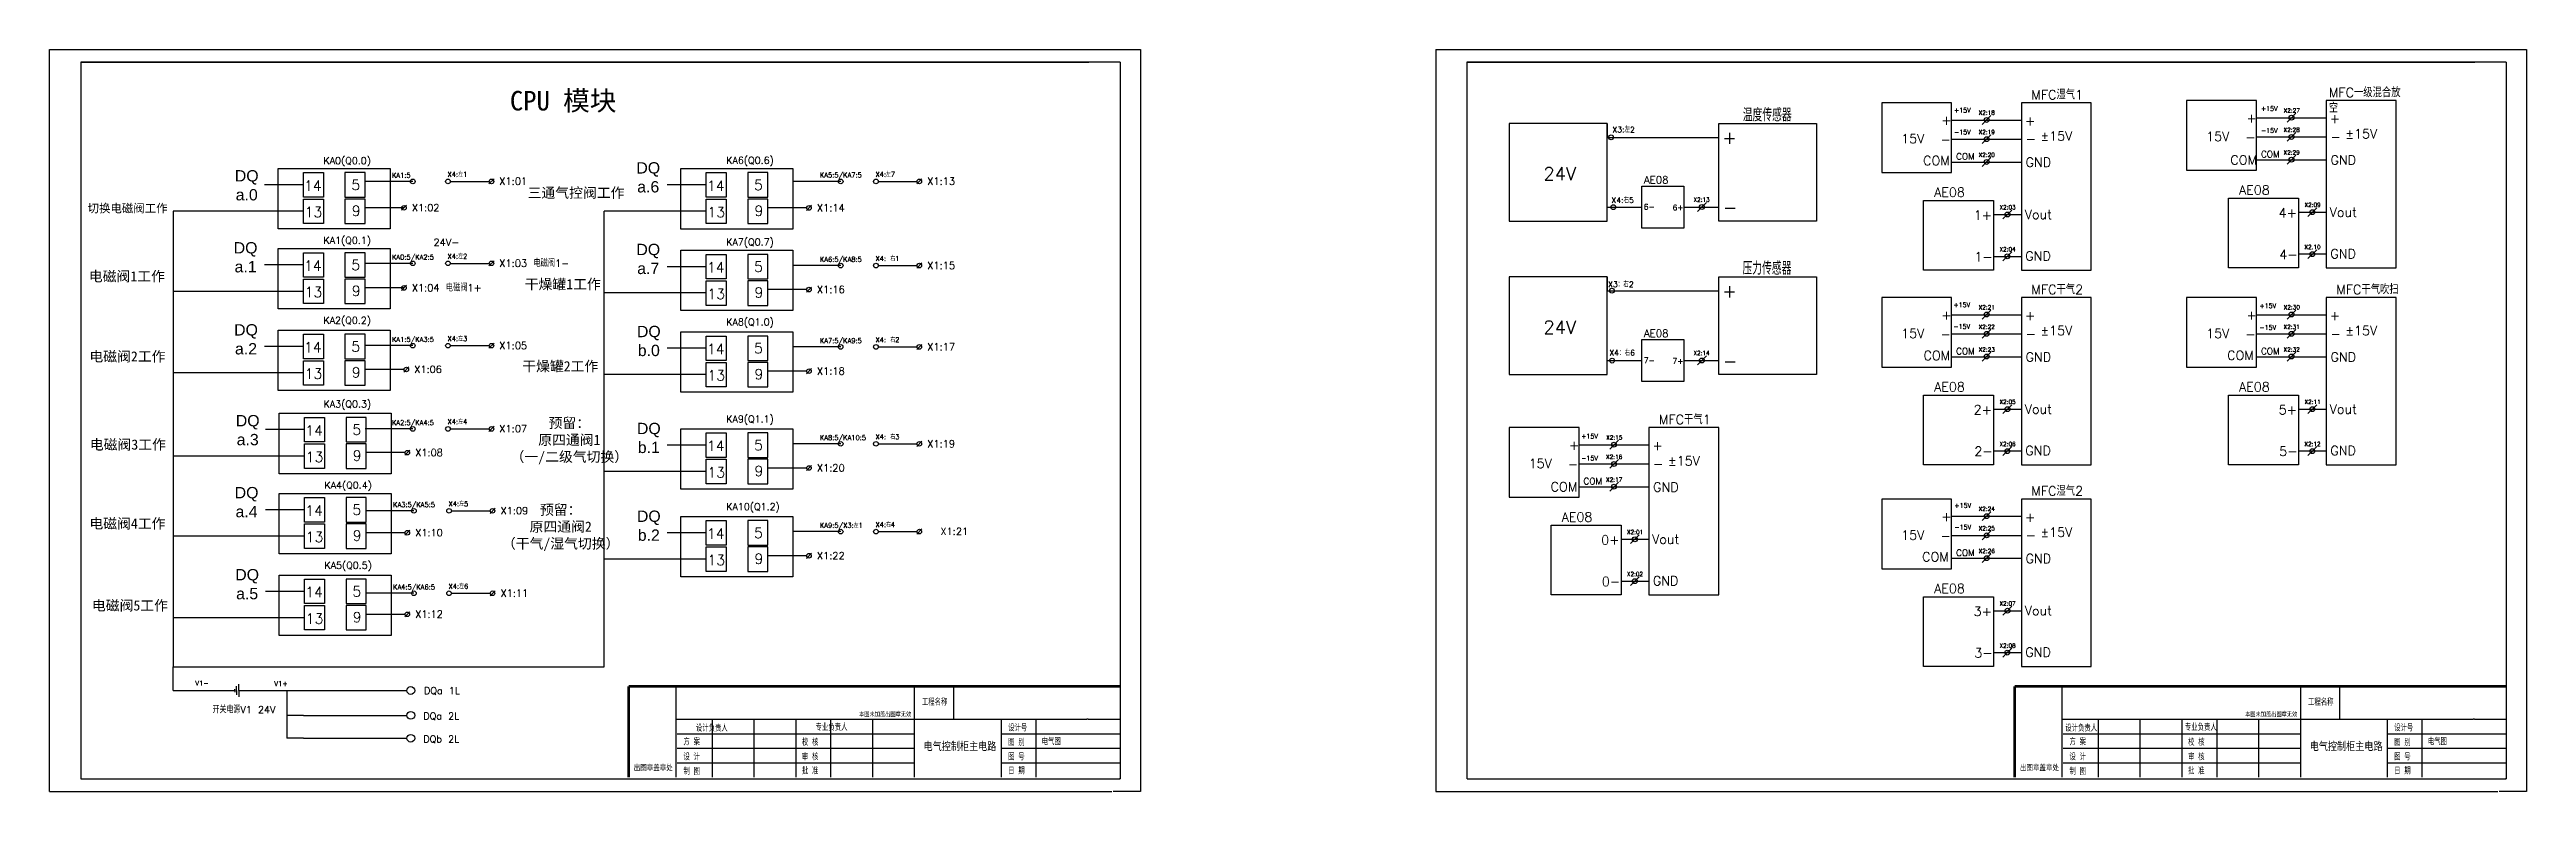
# Model space of a CAD drawing. Header units: inches. Extents: x 9000 to 22395, y 8106 to 17135.
# Drawn here: x 10821 to 12594, y 8106 to 8637 of the extents above; entities that cross this region are included whole.
import ezdxf

# ---------------------------------------------------------------- set-up
doc = ezdxf.new("R2010")
doc.units = ezdxf.units.IN
doc.header["$MEASUREMENT"] = 0
for name, color, linetype in [('PLC', 7, 'Continuous'), ('图层1', 7, 'Continuous'), ('线槽', 7, 'Continuous')]:
    doc.layers.add(name, color=color, linetype=linetype)
doc.styles.add('DSHZ', font='', dxfattribs={"width": 0.7})
doc.styles.add('lcq', font='')
doc.styles.get("Standard").update_dxf_attribs({"font": 'txt', "bigfont": 'gbcbig.shx'})
doc.styles.get('DSHZ').set_extended_font_data('SimSun')
doc.styles.get('lcq').set_extended_font_data('SimSun')

msp = doc.modelspace()

# ---------------------------------------------------------------- texts
at = {"style": 'DSHZ'}
for s, height, width, p in [('本图未加盖出图章无效', 3.33, 0.8, (11400.6, 8159.5, 0)), ('工程名称', 4.66, 0.7, (11445.5, 8167.7)), ('本图未加盖出图章无效', 3.33, 0.8, (12393, 8159.5, 0)), ('工程名称', 4.66, 0.7, (12438, 8167.7)), ('方 案', 4.66, 0.7, (11274.8, 8139.3)), ('设计负责人', 4.66, 0.7, (11283.7, 8149.1, 0)), ('校 核', 4.66, 0.7, (11359.6, 8138.9)), ('专业负责人', 4.66, 0.7, (11369.4, 8149.7)), ('电气控制柜主电路 ', 5.82, 0.8, (11446.7, 8135.2, -3.3)), ('设计号', 4.66, 0.7, (11507.3, 8149.3)), ('图 别', 4.66, 0.7, (11507.3, 8138.9)), ('电气图', 4.66, 0.7, (11531.3, 8139.4)), ('设计负责人', 4.66, 0.7, (12264.2, 8149.1, 0)), ('方 案', 4.66, 0.7, (12267.2, 8139.3)), ('专业负责人', 4.66, 0.7, (12349.8, 8149.7)), ('校 核', 4.66, 0.7, (12352.1, 8138.9)), ('电气控制柜主电路 ', 5.82, 0.8, (12439.2, 8135.2, -3.3)), ('设计号', 4.66, 0.7, (12499.7, 8149.3)), ('图 别', 4.66, 0.7, (12499.7, 8138.9)), ('电气图', 4.66, 0.7, (12523.8, 8139.4)), ('出图章盖章处', 4.16, 0.8, (11239.2, 8120.7)), ('设 计', 4.66, 0.7, (11274.8, 8128.5)), ('制 图', 4.66, 0.7, (11274.8, 8118.1)), ('批 准', 4.66, 0.7, (11359.6, 8118.5)), ('审 核', 4.66, 0.7, (11359.6, 8128.5)), ('图 号', 4.66, 0.7, (11507.3, 8128.5)), ('日 期', 4.66, 0.7, (11507.3, 8118.5)), ('出图章盖章处', 4.16, 0.8, (12231.7, 8120.7)), ('设 计', 4.66, 0.7, (12267.2, 8128.5)), ('制 图', 4.66, 0.7, (12267.2, 8118.1)), ('批 准', 4.66, 0.7, (12352.1, 8118.5)), ('审 核', 4.66, 0.7, (12352.1, 8128.5)), ('图 号', 4.66, 0.7, (12499.7, 8128.5)), ('日 期', 4.66, 0.7, (12499.7, 8118.5))]:
    msp.add_text(s, height=height, dxfattribs=dict(at, width=width)).set_placement(p)
at = {"color": 0, "attachment_point": 5, "style": 'lcq'}
for s, insert, char_height, width in [('CPU 模块', (11188.7, 8600), 14, 152.127), ('{\\fArial|b0|i0|c0|p34;DQ a.0}', (10962.1, 8540.1), 8.129, 19.508), ('{\\fArial|b0|i0|c134|p34;DQ \\Pa.\\fArial|b0|i0|c0|p34;6}', (11249.6, 8545.8), 8.129, 19.508), ('三通气控阀工作', (11197.9, 8534.4), 7.26, 152.127), ('\\pt18;切换电磁阀工作', (10876.8, 8523.3), 6, 89.169), ('{\\fArial|b0|i0|c0|p34;DQ a.1}', (10961.3, 8488.5), 8.129, 19.508), ('{\\fArial|b0|i0|c134|p34;DQ \\P\\fArial|b0|i0|c0|p34;a.7}', (11249.6, 8487.3), 8.129, 19.508), ('电磁阀1工作', (10876.3, 8474.5), 7.26, 94.705), ('干燥罐1工作', (11188.4, 8468.9), 7.26, 152.127), ('{\\fArial|b0|i0|c0|p34;DQ a.2}', (10961.6, 8429.7), 8.129, 19.508), ('{\\fArial|b0|i0|c134|p34;DQ b.\\fArial|b0|i0|c0|p34;0}', (11250, 8428.5), 8.129, 19.508), ('电磁阀2工作', (10876.7, 8417.1), 7.26, 152.127), ('干燥罐2工作', (11186.6, 8410.1), 7.26, 152.127), ('{\\fArial|b0|i0|c134|p34;DQ a.\\fArial|b0|i0|c0|p34;3}', (10962.8, 8364.6), 8.129, 19.508), ('预留：\\P原四通阀1\\P（一/二级气切换）', (11193.1, 8356.8), 7.26, 152.127), ('电磁阀3工作', (10877, 8353.9), 7.26, 152.127), ('{\\fArial|b0|i0|c134|p34;DQ b.\\fArial|b0|i0|c0|p34;1}', (11250, 8359), 8.129, 19.508), ('{\\fArial|b0|i0|c134|p34;DQ \\Pa.\\fArial|b0|i0|c0|p34;4}', (10962, 8313), 8.129, 19.508), ('电磁阀4工作', (10876.7, 8297.3), 7.26, 152.127), ('预留：\\P原四通阀2\\P（干气/湿气切换）', (11186.9, 8294.6), 7.26, 152.127), ('{\\fArial|b0|i0|c134|p34;DQ b.\\fArial|b0|i0|c0|p34;2}', (11250, 8296.1), 8.129, 19.508), ('{\\fArial|b0|i0|c134|p34;DQ \\Pa.\\fArial|b0|i0|c0|p34;5}', (10962.4, 8254.2), 8.129, 19.508), ('电磁阀5工作', (10878.5, 8238.6), 7.26, 152.127)]:
    msp.add_mtext(s, dxfattribs=dict(at, insert=insert, char_height=char_height, width=width))
at = {"layer": 'PLC', "char_height": 3.5, "attachment_point": 1}
for s, insert in [('V1-', (10925.3, 8185)), ('V1+', (10981.9, 8184.7))]:
    msp.add_mtext_dynamic_manual_height_columns(s, width=15.765, gutter_width=1, heights=[12], dxfattribs=dict(at, insert=insert))
at = {"layer": '图层1'}
for s, p in [('KA0(Q0.0)', (11017, 8555.4)), ('KA6(Q0.6)', (11305.4, 8555.5)), ('KA1(Q0.1)', (11017, 8498.2)), ('KA7(Q0.7)', (11305.4, 8497)), ('KA2(Q0.2)', (11017, 8440.8)), ('KA8(Q1.0)', (11305.4, 8439.6)), ('KA3(Q0.3)', (11017.1, 8380.8)), ('KA9(Q1.1)', (11305.4, 8370.1)), ('KA4(Q0.4)', (11017.7, 8322.7)), ('KA10(Q1.2)', (11305.4, 8307.3)), ('KA5(Q0.5)', (11017.7, 8265.3)), ('DQa 1L', (11089.1, 8175.5)), ('开关电源V1 24V', (10937.6, 8161.8)), ('DQa 2L', (11088.6, 8157.3)), ('DQb 2L', (11088.6, 8140.8))]:
    msp.add_text(s, height=5, dxfattribs=at).set_placement(p)
at = {"layer": '线槽'}
for s, height, p in [('X2:18', 3, (12202.2, 8590.7)), ('X2:27', 3, (12420.6, 8592.3)), ('X2:19', 3, (12202.2, 8576.8)), ('X2:28', 3, (12420.5, 8578.4)), ('KA1:5', 3.5, (11066.1, 8545.6)), ('X4:左1', 3.5, (11106, 8546.2)), ('KA5:5/KA7:5', 3.5, (11372.5, 8545.7)), ('X4:左7', 3.5, (11412.3, 8546.2)), ('X2:20', 3, (12202.2, 8560.5)), ('X2:29', 3, (12420.5, 8562.1)), ('14', 7.35, (11003.2, 8536.2)), ('5', 7.35, (11037, 8536.8)), ('X1:01', 5.15, (11143, 8540.5)), ('14', 7.35, (11291.6, 8536.1)), ('5', 7.35, (11325.4, 8536.7)), ('X1:13', 5.15, (11449.4, 8540.5)), ('X2:13', 3, (11998, 8528.4)), ('13', 7.35, (11003.6, 8517.3)), ('9', 7.35, (11037.3, 8518.2)), ('X1:02', 5.15, (11080.3, 8521.5)), ('13', 7.35, (11292, 8517.2)), ('9', 7.35, (11325.7, 8518.2)), ('X1:14', 5.15, (11370.4, 8521.4)), ('X2:03', 3, (12217.1, 8522.9)), ('X2:09', 3, (12435.5, 8524.6)), ('24V-', 5.15, (11095.8, 8496.7)), ('X2:04', 3, (12217.1, 8492.8)), ('X2.10', 3, (12435.4, 8494.4)), ('14', 7.35, (11003.2, 8478.8)), ('5', 7.35, (11037, 8479.4)), ('KA0:5/KA2:5', 3.5, (11066.1, 8486.9)), ('X4:左2', 3.5, (11106, 8487.5)), ('X1:03 电磁阀1-', 5.146, (11143, 8481.7)), ('14', 7.35, (11291.6, 8477.6)), ('5', 7.35, (11325.4, 8478.1)), ('KA6:5/KA8:5', 3.5, (11372.5, 8485.3)), ('X4: 右1', 3.5, (11412.3, 8485.9)), ('X1:15', 5.15, (11449.4, 8480.1)), ('13', 7.35, (11003.6, 8459.9)), ('9', 7.35, (11037.3, 8460.8)), ('X1:04 电磁阀1+', 5.146, (11080.3, 8464.1)), ('13', 7.35, (11292, 8458.6)), ('9', 7.35, (11325.7, 8459.6)), ('X1:16', 5.15, (11370.4, 8462.9)), ('X2:21', 3, (12202.2, 8451.2)), ('X2:30', 3, (12420.6, 8451.2)), ('14', 7.35, (11003.2, 8420.4)), ('5', 7.35, (11037, 8420.9)), ('KA1:5/KA3:5', 3.5, (11066.1, 8427.9)), ('X4:左3', 3.5, (11106, 8428.5)), ('X1:05', 5.15, (11143, 8422.7)), ('14', 7.35, (11291.6, 8419.1)), ('5', 7.35, (11325.4, 8419.7)), ('KA7:5/KA9:5', 3.5, (11372.5, 8427)), ('X4: 右2', 3.5, (11412.3, 8427.6)), ('X1:17', 5.15, (11449.4, 8421.8)), ('X2:22', 3, (12202.2, 8437.2)), ('X2:31', 3, (12420.5, 8437.2)), ('13', 7.35, (11003.6, 8401.4)), ('9', 7.35, (11037.3, 8402.4)), ('X1:06', 5.15, (11082, 8405.7)), ('13', 7.35, (11292, 8400.2)), ('9', 7.35, (11325.7, 8401.1)), ('X1:18', 5.15, (11370.4, 8404.4)), ('X2:14', 3, (11998, 8418.4)), ('X2:23', 3, (12202.2, 8420.9)), ('X2:32', 3, (12420.5, 8420.9)), ('KA2:5/KA4:5', 3.5, (11066.1, 8368.3)), ('X4:左4', 3.5, (11106, 8368.9)), ('X2:05', 3, (12217.1, 8383.4)), ('X2:11', 3, (12435.5, 8383.4)), ('14', 7.35, (11004, 8360.7)), ('5', 7.35, (11037.8, 8361.3)), ('X1:07', 5.15, (11143, 8363.1)), ('14', 7.35, (11291.6, 8349.7)), ('5', 7.35, (11325.4, 8350.2)), ('KA8:5/KA10:5', 3.5, (11372.5, 8357.5)), ('X4: 右3', 3.5, (11412.3, 8358.1)), ('X1:19', 5.15, (11449.4, 8352.3)), ('X2:15', 3, (11935.5, 8357.9)), ('X2:06', 3, (12217.1, 8353.2)), ('X2:12', 3, (12435.4, 8353.2)), ('13', 7.35, (11004.4, 8341.8)), ('9', 7.35, (11038, 8342.7)), ('X1:08', 5.15, (11082.7, 8346)), ('13', 7.35, (11292, 8330.7)), ('9', 7.35, (11325.7, 8331.7)), ('X1:20', 5.15, (11370.4, 8335)), ('X2:16', 3, (11935.4, 8344)), ('X2:17', 3, (11935.4, 8327.7)), ('14', 7.35, (11004, 8303.3)), ('5', 7.35, (11037.8, 8303.9)), ('KA3:5/KA5:5', 3.5, (11066.9, 8309.5)), ('X4:左5', 3.5, (11106.7, 8310.1)), ('X1:09', 5.15, (11143.8, 8304.3)), ('X2:24', 3, (12202.2, 8306.7)), ('13', 7.35, (11004.4, 8284.4)), ('9', 7.35, (11038, 8285.4)), ('X1:10', 5.15, (11082.7, 8288.6)), ('14', 7.35, (11291.6, 8286.8)), ('5', 7.35, (11325.4, 8287.3)), ('KA9:5/X3:左1', 3.5, (11372.5, 8294.6)), ('X4:右4', 3.5, (11412.3, 8295.2)), ('X1:21', 5.15, (11458.8, 8289.5)), ('X2:01', 3, (11950.4, 8290.1)), ('X2:25', 3, (12202.2, 8292.8)), ('13', 7.35, (11292, 8267.8)), ('9', 7.35, (11325.7, 8268.8)), ('X1:22', 5.15, (11370.4, 8272.1)), ('X2:26', 3, (12202.2, 8276.5)), ('14', 7.35, (11004, 8244.9)), ('5', 7.35, (11037.8, 8245.4)), ('KA4:5/KA6:5', 3.5, (11066.9, 8250.4)), ('X4:左6', 3.5, (11106.7, 8251)), ('X1:11', 5.15, (11143.8, 8245.2)), ('X2:02', 3, (11950.3, 8260)), ('13', 7.35, (11004.4, 8225.9)), ('9', 7.35, (11038, 8226.9)), ('X1:12', 5.15, (11082.7, 8230.2)), ('X2:07', 3, (12217.1, 8238.9)), ('X2:08', 3, (12217.1, 8208.7))]:
    msp.add_text(s, height=height, dxfattribs=at).set_placement(p)
at = {"layer": '线槽', "color": 0, "attachment_point": 1}
for s, insert, char_height, width in [('{\\H0.6667x;MFC湿气1}', (12239.9, 8608.4), 10, 54.53), ('{\\H0.6667x;MFC一级混合放空}', (12452.9, 8610), 10, 54.53), ('{\\H0.6667x;温度传感器}', (12033.3, 8595.3), 14, 36.329), ('{\\H0.6667x;+}', (12175.5, 8590.1), 10, 14.298), ('{\\H0.6667x;+15V}', (12184.5, 8595.6), 5, 12.193), ('{\\H0.6667x;+}', (12235.3, 8589.6), 10, 14.298), ('{\\H0.6667x;+}', (12393.9, 8591.7), 10, 14.298), ('{\\H0.6667x;+15V}', (12404.3, 8596.8), 5, 12.193), ('{\\H0.6667x;+}', (12453.6, 8591.3), 10, 14.298), ('{\\H0.6667x;X3:左2}', (11940, 8582.1), 6, 68.578), ('{\\H0.6667x;+}', (12018.5, 8579.1), 14, 14.298), ('{\\H0.6667x;15V}', (12146.7, 8576.9), 10, 14.298), ('{\\H0.6667x;-}', (12174.8, 8576.3), 10, 14.298), ('{\\H0.6667x;-15V}', (12184.5, 8580), 5, 12.892), ('{\\H0.6667x;-}', (12235.8, 8576.7), 10, 14.298), ('{\\H0.6667x;±15V}', (12246.4, 8578.8), 10, 14.298), ('{\\H0.6667x;15V}', (12365.1, 8578.5), 10, 14.298), ('{\\H0.6667x;-}', (12393.1, 8577.9), 10, 14.298), ('{\\H0.6667x;-15V}', (12404.3, 8581.1), 5, 12.892), ('{\\H0.6667x;-}', (12454.1, 8578.3), 10, 14.298), ('{\\H0.6667x;±15V}', (12464.7, 8580.4), 10, 14.298), ('{\\H0.6667x;24V}', (11890.6, 8553.1), 14, 14.298), ('{\\H0.6667x;COM}', (12162.4, 8561.2), 10, 14.298), ('{\\H0.6667x;COM}', (12186, 8563.2), 7, 12.892), ('{\\H0.6667x;GND}', (12235.8, 8560), 10, 14.298), ('{\\H0.6667x;COM}', (12382.4, 8561.6), 10, 14.298), ('{\\H0.6667x;COM}', (12404.3, 8564.8), 7, 12.892), ('{\\H0.6667x;GND}', (12454.1, 8561.6), 10, 14.298), ('{\\H0.6667x;X4:右5}', (11939.3, 8531.5), 6, 68.578), ('{\\H0.6667x;AE08}', (11962.5, 8546.7), 8, 14.298), ('{\\H0.6667x;AE08}', (12170.3, 8538.5), 10, 14.298), ('{\\H0.6667x;AE08}', (12388.6, 8540.1), 10, 14.298), ('{\\H0.6667x;6-}', (11962.4, 8526.7), 6, 14.298), ('{\\H0.6667x;6+}', (11983, 8526.2), 6, 14.298), ('{\\H0.6667x;-}', (12019.1, 8529), 14, 14.298), ('{\\H0.6667x;1+}', (12198.6, 8522.1), 10, 14.298), ('{\\H0.6667x;Vout}', (12235.2, 8522.6), 10, 14.298), ('{\\H0.6667x;4+}', (12417, 8523.7), 10, 14.298), ('{\\H0.6667x;Vout}', (12453.5, 8524.2), 10, 14.298), ('{\\H0.6667x;压力传感器}', (12033.1, 8485.4), 14, 67.152), ('{\\H0.6667x;1-}', (12199.1, 8492.3), 10, 14.298), ('{\\H0.6667x;GND}', (12235.6, 8492.8), 10, 14.298), ('{\\H0.6667x;4-}', (12417.4, 8493.9), 10, 14.298), ('{\\H0.6667x;GND}', (12454, 8494.4), 10, 14.298), ('{\\H0.6667x;X3：右2}', (11936.9, 8471.2), 6, 68.578), ('{\\H0.6667x;+}', (12018.5, 8469.1), 14, 14.298), ('{\\H0.6667x;MFC干气2}', (12239.9, 8468.8), 10, 54.53), ('{\\H0.6667x;MFC干气吹扫}', (12458.2, 8468.8), 10, 54.53), ('{\\H0.6667x;24V}', (11890.6, 8443.1), 14, 14.298), ('{\\H0.6667x;+}', (12175.5, 8450.5), 10, 14.298), ('{\\H0.6667x;+15V}', (12184.1, 8456.1), 5, 12.193), ('{\\H0.6667x;+}', (12235.3, 8450.1), 10, 14.298), ('{\\H0.6667x;+}', (12393.9, 8450.5), 10, 14.298), ('{\\H0.6667x;+15V}', (12403.2, 8455.5), 5, 12.193), ('{\\H0.6667x;+}', (12453.6, 8450.1), 10, 14.298), ('{\\H0.6667x;AE08}', (11962.5, 8436.7), 8, 14.298), ('{\\H0.6667x;15V}', (12146.7, 8437.3), 10, 14.298), ('{\\H0.6667x;-}', (12174.8, 8436.7), 10, 14.298), ('{\\H0.6667x;-15V}', (12184.1, 8440.5), 5, 12.892), ('{\\H0.6667x;-}', (12235.8, 8437.1), 10, 14.298), ('{\\H0.6667x;±15V}', (12246.4, 8439.3), 10, 14.298), ('{\\H0.6667x;15V}', (12365.1, 8437.3), 10, 14.298), ('{\\H0.6667x;-}', (12393.1, 8436.7), 10, 14.298), ('{\\H0.6667x;-15V}', (12403.2, 8439.8), 5, 12.892), ('{\\H0.6667x;-}', (12454.1, 8437.1), 10, 14.298), ('{\\H0.6667x;±15V}', (12464.7, 8439.3), 10, 14.298), ('{\\H0.6667x;X4：右6}', (11937.8, 8422.1), 6, 68.578), ('{\\H0.6667x;7-}', (11962.4, 8416.7), 6, 14.298), ('{\\H0.6667x;7+}', (11983, 8416.2), 6, 14.298), ('{\\H0.6667x;-}', (12019.1, 8419), 14, 14.298), ('{\\H0.6667x;COM}', (12162.7, 8421.5), 10, 14.298), ('{\\H0.6667x;COM}', (12186, 8423.6), 7, 12.892), ('{\\H0.6667x;GND}', (12235.8, 8420.4), 10, 14.298), ('{\\H0.6667x;COM}', (12380.1, 8421.6), 10, 14.298), ('{\\H0.6667x;COM}', (12404.3, 8423.6), 7, 12.892), ('{\\H0.6667x;GND}', (12454.1, 8420.4), 10, 14.298), ('{\\H0.6667x;AE08}', (12170.3, 8399), 10, 14.298), ('{\\H0.6667x;AE08}', (12388.6, 8399), 10, 14.298), ('{\\H0.6667x;MFC干气1}', (11973.2, 8375.6), 10, 54.53), ('{\\H0.6667x;2+}', (12198.6, 8382.6), 10, 14.298), ('{\\H0.6667x;Vout}', (12235.2, 8383.1), 10, 14.298), ('{\\H0.6667x;5+}', (12417, 8382.6), 10, 14.298), ('{\\H0.6667x;Vout}', (12453.5, 8383.1), 10, 14.298), ('{\\H0.6667x;+}', (11908.8, 8357.3), 10, 14.298), ('{\\H0.6667x;+15V}', (11917.6, 8361.9), 5, 12.193), ('{\\H0.6667x;+}', (11968.6, 8356.9), 10, 14.298), ('{\\H0.6667x;GND}', (12235.6, 8353.3), 10, 14.298), ('{\\H0.6667x;GND}', (12454, 8353.3), 10, 14.298), ('{\\H0.6667x;15V}', (11880, 8344.1), 10, 14.298), ('{\\H0.6667x;-}', (11908, 8343.5), 10, 14.298), ('{\\H0.6667x;-15V}', (11917.6, 8346.2), 5, 12.892), ('{\\H0.6667x;-}', (11969, 8343.9), 10, 14.298), ('{\\H0.6667x;±15V}', (11979.7, 8346), 10, 14.298), ('{\\H0.6667x;2-}', (12199.1, 8352.8), 10, 14.298), ('{\\H0.6667x;5-}', (12417.4, 8352.8), 10, 14.298), ('{\\H0.6667x;COM}', (11895.7, 8327.4), 10, 14.298), ('{\\H0.6667x;COM}', (11919.2, 8330.4), 7, 12.892), ('{\\H0.6667x;GND}', (11969.1, 8327.2), 10, 14.298), ('{\\H0.6667x;MFC湿气2}', (12239.9, 8324.4), 10, 54.53), ('{\\H0.6667x;AE08}', (11903.6, 8305.7), 10, 14.298), ('{\\H0.6667x;+}', (12175.5, 8306), 10, 14.298), ('{\\H0.6667x;+15V}', (12184.8, 8312.3), 5, 12.193), ('{\\H0.6667x;+}', (12235.3, 8305.6), 10, 14.298), ('{\\H0.6667x;0+}', (11931.9, 8289.3), 10, 14.298), ('{\\H0.6667x;Vout}', (11968.4, 8289.8), 10, 14.298), ('{\\H0.6667x;15V}', (12146.7, 8292.8), 10, 14.298), ('{\\H0.6667x;-}', (12174.8, 8292.2), 10, 14.298), ('{\\H0.6667x;-15V}', (12184.8, 8296.7), 5, 12.892), ('{\\H0.6667x;-}', (12235.8, 8292.6), 10, 14.298), ('{\\H0.6667x;±15V}', (12246.4, 8294.8), 10, 14.298), ('{\\H0.6667x;COM}', (12161.7, 8277.2), 10, 14.298), ('{\\H0.6667x;COM}', (12186, 8279.1), 7, 12.892), ('{\\H0.6667x;GND}', (12235.8, 8275.9), 10, 14.298), ('{\\H0.6667x;0-}', (11932.4, 8259.5), 10, 14.298), ('{\\H0.6667x;GND}', (11968.9, 8260), 10, 14.298), ('{\\H0.6667x;AE08}', (12170.3, 8254.5), 10, 14.298), ('{\\H0.6667x;3+}', (12198.6, 8238.1), 10, 14.298), ('{\\H0.6667x;Vout}', (12235.2, 8238.6), 10, 14.298), ('{\\H0.6667x;3-}', (12199.1, 8208.3), 10, 14.298), ('{\\H0.6667x;GND}', (12235.6, 8208.8), 10, 14.298)]:
    msp.add_mtext(s, dxfattribs=dict(at, insert=insert, char_height=char_height, width=width))

# ---------------------------------------------------------------- linework, layer by layer
for p, q in [((10820.9, 8637.5), (11602, 8637.5)), ((10820.9, 8105.6), (10820.9, 8637.5)), ((11602, 8637.5), (11602, 8105.6)), ((11813.4, 8637.5), (11813.4, 8105.6)), ((11813.4, 8637.5), (12594.4, 8637.5)), ((12594.4, 8637.5), (12594.4, 8105.6)), ((10843.3, 8628.5), (11565, 8628.5)), ((11587.5, 8628.5), (10843.3, 8628.5)), ((10843.3, 8628.5), (10843.3, 8114.6)), ((11587.5, 8628.5), (11587.5, 8114.6)), ((11835.8, 8628.5), (12557.4, 8628.5)), ((12579.9, 8628.5), (11835.8, 8628.5)), ((12579.9, 8628.5), (12579.9, 8114.6)), ((11866.1, 8584.5), (11866.1, 8514.5)), ((11936.1, 8584.5), (11866.1, 8584.5)), ((11936.1, 8514.5), (11936.1, 8584.5)), ((11936.1, 8584.5), (11936.1, 8574.5)), ((12016.1, 8584.5), (12086.1, 8584.5)), ((12016.1, 8514.5), (12016.1, 8584.5)), ((12086.1, 8584.5), (12086.1, 8514.5)), ((12132.8, 8599.2), (12132.8, 8549.2)), ((12182.8, 8599.2), (12132.8, 8599.2)), ((12182.8, 8549.2), (12182.8, 8599.2)), ((12182.8, 8586.9), (12232.8, 8586.9)), ((12207.9, 8587), (12204.7, 8583.8)), ((12207.9, 8587), (12211, 8590.2)), ((12232.8, 8599.2), (12232.8, 8479.2)), ((12282.8, 8599.2), (12232.8, 8599.2)), ((12282.8, 8479.2), (12282.8, 8599.2)), ((12351.1, 8600.9), (12351.1, 8550.9)), ((12401.1, 8600.9), (12351.1, 8600.9)), ((12401.1, 8550.9), (12401.1, 8600.9)), ((12401.1, 8588.5), (12451.1, 8588.5)), ((12426.2, 8588.6), (12423, 8585.5)), ((12426.2, 8588.6), (12429.3, 8591.8)), ((12451.1, 8600.9), (12451.1, 8480.9)), ((12501.1, 8600.9), (12451.1, 8600.9)), ((12501.1, 8480.9), (12501.1, 8600.9)), ((11936.1, 8574.5), (12016.1, 8574.5)), ((12182.8, 8573.1), (12232.8, 8573.1)), ((12207.9, 8573.2), (12204.7, 8570)), ((12207.9, 8573.2), (12211, 8576.4)), ((12401.1, 8574.8), (12451.1, 8574.8)), ((12426.2, 8574.8), (12423, 8571.7)), ((12426.2, 8574.8), (12429.3, 8578)), ((12132.8, 8549.2), (12182.8, 8549.2)), ((12182.8, 8556.8), (12232.8, 8556.8)), ((12207.9, 8556.9), (12204.7, 8553.7)), ((12207.9, 8556.9), (12211, 8560.1)), ((12351.1, 8550.9), (12401.1, 8550.9)), ((12401.1, 8558.5), (12451.1, 8558.5)), ((12426.2, 8558.5), (12423, 8555.4)), ((12426.2, 8558.5), (12429.3, 8561.7)), ((11081, 8542.9), (11046.9, 8542.9)), ((11387.4, 8542.9), (11353.2, 8542.9)), ((11961.1, 8524.5), (11961.1, 8539.5)), ((11961.1, 8539.5), (11991.1, 8539.5)), ((11991.1, 8539.5), (11991.1, 8509.5)), ((12381.1, 8480.9), (12381.1, 8530.9)), ((12381.1, 8530.9), (12431.1, 8530.9)), ((12431.1, 8530.9), (12431.1, 8480.9)), ((10909.4, 8521.5), (10909.4, 8464.1)), ((11291.1, 8521.5), (11218, 8521.5)), ((11218, 8402.4), (11218, 8521.5)), ((11866.1, 8514.5), (11936.1, 8514.5)), ((11936.1, 8524.5), (11961.1, 8524.5)), ((11961.1, 8509.5), (11961.1, 8524.5)), ((11991.1, 8524.5), (12016.1, 8524.5)), ((12004, 8524.6), (12000.9, 8521.4)), ((12004, 8524.6), (12007.2, 8527.7)), ((12086.1, 8514.5), (12016.1, 8514.5)), ((12162.8, 8479.2), (12162.8, 8529.2)), ((12162.8, 8529.2), (12212.8, 8529.2)), ((12212.8, 8529.2), (12212.8, 8479.2)), ((12212.8, 8519.2), (12232.8, 8519.2)), ((12222.8, 8519.2), (12219.6, 8516.1)), ((12222.8, 8519.2), (12225.9, 8522.4)), ((12431.1, 8520.9), (12451.1, 8520.9)), ((12441.1, 8520.9), (12437.9, 8517.7)), ((12441.1, 8520.9), (12444.2, 8524)), ((11991.1, 8509.5), (11961.1, 8509.5)), ((11081, 8484.2), (11046.9, 8484.2)), ((11387.4, 8482.6), (11353.2, 8482.6)), ((12212.8, 8479.2), (12162.8, 8479.2)), ((12212.8, 8489.2), (12232.8, 8489.2)), ((12222.7, 8489.2), (12219.6, 8486)), ((12222.7, 8489.2), (12225.9, 8492.4)), ((12232.8, 8479.2), (12282.8, 8479.2)), ((12431.1, 8480.9), (12381.1, 8480.9)), ((12431.1, 8490.9), (12451.1, 8490.9)), ((12441.1, 8490.8), (12437.9, 8487.6)), ((12441.1, 8490.8), (12444.2, 8494)), ((12451.1, 8480.9), (12501.1, 8480.9)), ((10909.4, 8464.1), (10909.4, 8405.7)), ((11291.1, 8463), (11218, 8463)), ((11866.1, 8474.5), (11866.1, 8404.5)), ((11936.1, 8474.5), (11866.1, 8474.5)), ((11936.1, 8404.5), (11936.1, 8474.5)), ((11936.1, 8474.5), (11936.1, 8464.5)), ((11936.1, 8464.5), (12016.1, 8464.5)), ((12016.1, 8474.5), (12086.1, 8474.5)), ((12016.1, 8404.5), (12016.1, 8474.5)), ((12086.1, 8474.5), (12086.1, 8404.5)), ((12132.8, 8459.7), (12132.8, 8409.7)), ((12182.8, 8459.7), (12132.8, 8459.7)), ((12182.8, 8409.7), (12182.8, 8459.7)), ((12232.8, 8459.7), (12232.8, 8339.7)), ((12282.8, 8459.7), (12232.8, 8459.7)), ((12282.8, 8339.7), (12282.8, 8459.7)), ((12351.1, 8459.7), (12351.1, 8409.7)), ((12401.1, 8459.7), (12351.1, 8459.7)), ((12401.1, 8409.7), (12401.1, 8459.7)), ((12451.1, 8459.7), (12451.1, 8339.7)), ((12501.1, 8459.7), (12451.1, 8459.7)), ((12501.1, 8339.7), (12501.1, 8459.7)), ((12182.8, 8447.3), (12232.8, 8447.3)), ((12207.9, 8447.5), (12204.7, 8444.3)), ((12207.9, 8447.5), (12211, 8450.6)), ((12401.1, 8447.3), (12451.1, 8447.3)), ((12426.2, 8447.5), (12423, 8444.3)), ((12426.2, 8447.5), (12429.3, 8450.6)), ((10909.4, 8434.2), (10909.4, 8194.9)), ((11081, 8425.2), (11046.9, 8425.2)), ((11387.4, 8424.3), (11353.2, 8424.3)), ((11961.1, 8414.5), (11961.1, 8429.5)), ((11961.1, 8429.5), (11991.1, 8429.5)), ((11991.1, 8429.5), (11991.1, 8399.5)), ((12182.8, 8433.6), (12232.8, 8433.6)), ((12207.9, 8433.7), (12204.7, 8430.5)), ((12207.9, 8433.7), (12211, 8436.8)), ((12401.1, 8433.6), (12451.1, 8433.6)), ((12426.2, 8433.7), (12423, 8430.5)), ((12426.2, 8433.7), (12429.3, 8436.8)), ((11936.1, 8414.5), (11961.1, 8414.5)), ((11961.1, 8399.5), (11961.1, 8414.5)), ((11991.1, 8414.5), (12016.1, 8414.5)), ((12004, 8414.6), (12000.9, 8411.4)), ((12004, 8414.6), (12007.2, 8417.8)), ((12132.8, 8409.7), (12182.8, 8409.7)), ((12182.8, 8417.3), (12232.8, 8417.3)), ((12207.9, 8417.4), (12204.7, 8414.2)), ((12207.9, 8417.4), (12211, 8420.5)), ((12351.1, 8409.7), (12401.1, 8409.7)), ((12401.1, 8417.3), (12451.1, 8417.3)), ((12426.2, 8417.4), (12423, 8414.2)), ((12426.2, 8417.4), (12429.3, 8420.5)), ((11291.1, 8404.5), (11218, 8404.5)), ((11218, 8343.9), (11218, 8402.4)), ((11866.1, 8404.5), (11936.1, 8404.5)), ((11991.1, 8399.5), (11961.1, 8399.5)), ((12086.1, 8404.5), (12016.1, 8404.5)), ((12162.8, 8339.7), (12162.8, 8389.7)), ((12162.8, 8389.7), (12212.8, 8389.7)), ((12212.8, 8389.7), (12212.8, 8339.7)), ((12381.1, 8339.7), (12381.1, 8389.7)), ((12381.1, 8389.7), (12431.1, 8389.7)), ((12431.1, 8389.7), (12431.1, 8339.7)), ((12212.8, 8379.7), (12232.8, 8379.7)), ((12222.8, 8379.7), (12219.6, 8376.5)), ((12222.8, 8379.7), (12225.9, 8382.9)), ((12431.1, 8379.7), (12451.1, 8379.7)), ((12441.1, 8379.7), (12437.9, 8376.5)), ((12441.1, 8379.7), (12444.2, 8382.9)), ((11081, 8365.5), (11046.9, 8365.5)), ((11387.4, 8354.8), (11353.2, 8354.8)), ((11866.1, 8366.5), (11866.1, 8316.5)), ((11916.1, 8366.5), (11866.1, 8366.5)), ((11916.1, 8316.5), (11916.1, 8366.5)), ((11916.1, 8354.1), (11966.1, 8354.1)), ((11941.1, 8354.2), (11938, 8351.1)), ((11941.1, 8354.2), (11944.3, 8357.4)), ((11966.1, 8366.5), (11966.1, 8246.5)), ((12016.1, 8366.5), (11966.1, 8366.5)), ((12016.1, 8246.5), (12016.1, 8366.5)), ((11003.4, 8346.1), (10909.4, 8346.1)), ((11218, 8194.9), (11218, 8343.9)), ((11916.1, 8340.4), (11966.1, 8340.4)), ((11941.1, 8340.4), (11938, 8337.3)), ((11941.1, 8340.4), (11944.3, 8343.6)), ((12212.8, 8339.7), (12162.8, 8339.7)), ((12212.8, 8349.7), (12232.8, 8349.7)), ((12222.7, 8349.6), (12219.6, 8346.5)), ((12222.7, 8349.6), (12225.9, 8352.8)), ((12232.8, 8339.7), (12282.8, 8339.7)), ((12431.1, 8339.7), (12381.1, 8339.7)), ((12431.1, 8349.7), (12451.1, 8349.7)), ((12441.1, 8349.6), (12437.9, 8346.5)), ((12441.1, 8349.6), (12444.2, 8352.8)), ((12451.1, 8339.7), (12501.1, 8339.7)), ((11291.1, 8335.1), (11218, 8335.1)), ((11916.1, 8324.1), (11966.1, 8324.1)), ((11941.1, 8324.1), (11938, 8321)), ((11941.1, 8324.1), (11944.3, 8327.3)), ((11081.8, 8306.8), (11047.6, 8306.8)), ((11866.1, 8316.5), (11916.1, 8316.5)), ((12132.8, 8315.2), (12132.8, 8265.2)), ((12182.8, 8315.2), (12132.8, 8315.2)), ((12182.8, 8265.2), (12182.8, 8315.2)), ((12182.8, 8302.9), (12232.8, 8302.9)), ((12207.9, 8303), (12204.7, 8299.8)), ((12207.9, 8303), (12211, 8306.2)), ((12232.8, 8315.2), (12232.8, 8195.2)), ((12282.8, 8315.2), (12232.8, 8315.2)), ((12282.8, 8195.2), (12282.8, 8315.2)), ((11003.4, 8288.7), (10909.4, 8288.7)), ((11387.4, 8291.9), (11353.2, 8291.9)), ((11896.1, 8246.5), (11896.1, 8296.5)), ((11896.1, 8296.5), (11946.1, 8296.5)), ((11946.1, 8296.5), (11946.1, 8246.5)), ((11946.1, 8286.5), (11966.1, 8286.5)), ((11956, 8286.4), (11952.9, 8283.3)), ((11956, 8286.4), (11959.2, 8289.6)), ((12182.8, 8289.1), (12232.8, 8289.1)), ((12207.9, 8289.2), (12204.7, 8286)), ((12207.9, 8289.2), (12211, 8292.4)), ((11291.1, 8272.2), (11218, 8272.2)), ((12132.8, 8265.2), (12182.8, 8265.2)), ((12182.8, 8272.8), (12232.8, 8272.8)), ((12207.9, 8272.9), (12204.7, 8269.7)), ((12207.9, 8272.9), (12211, 8276.1)), ((11081.8, 8247.7), (11047.6, 8247.7)), ((11946.1, 8256.5), (11966.1, 8256.5)), ((11956, 8256.4), (11952.9, 8253.2)), ((11956, 8256.4), (11959.2, 8259.6)), ((11003.4, 8230.2), (10909.4, 8230.2)), ((11946.1, 8246.5), (11896.1, 8246.5)), ((11966.1, 8246.5), (12016.1, 8246.5)), ((12162.8, 8195.2), (12162.8, 8245.2)), ((12162.8, 8245.2), (12212.8, 8245.2)), ((12212.8, 8245.2), (12212.8, 8195.2)), ((12212.8, 8235.2), (12232.8, 8235.2)), ((12222.8, 8235.2), (12219.6, 8232)), ((12222.8, 8235.2), (12225.9, 8238.4)), ((10909.4, 8194.9), (11218, 8194.9)), ((10909.4, 8178), (10909.4, 8194.9)), ((12212.8, 8195.2), (12162.8, 8195.2)), ((12212.8, 8205.2), (12232.8, 8205.2)), ((12222.7, 8205.2), (12219.6, 8202)), ((12222.7, 8205.2), (12225.9, 8208.4)), ((12232.8, 8195.2), (12282.8, 8195.2)), ((10909.4, 8178), (10944.8, 8178)), ((10964.3, 8178), (10969.9, 8178)), ((11269.5, 8115.8), (11269.5, 8181.1)), ((11440.1, 8180.3), (11440.1, 8115.8)), ((11468.2, 8180.3), (11468.2, 8157.4)), ((12262, 8115.8), (12262, 8181.1)), ((12432.5, 8180.3), (12432.5, 8115.8)), ((12460.6, 8180.3), (12460.6, 8157.4)), ((11002.8, 8160.2), (10990.8, 8160.2)), ((11002.8, 8143.8), (10990.8, 8143.8)), ((11269.5, 8157.4), (11563.7, 8157.4)), ((11270.3, 8147), (11440.1, 8147)), ((11295.3, 8157.4), (11295.3, 8115.8)), ((11325.2, 8157.4), (11325.2, 8115.8)), ((11355.2, 8157.4), (11355.2, 8115.8)), ((11380.1, 8157.4), (11380.1, 8115.8)), ((11410.1, 8157.4), (11410.1, 8115.8)), ((11502.2, 8157.4), (11502.2, 8115.8)), ((11502.2, 8147), (11563.7, 8147)), ((11527.1, 8157.4), (11527.1, 8115.8)), ((11564.7, 8157.4), (11563.7, 8157.4)), ((11563.7, 8147), (11587.5, 8147)), ((11564.7, 8157.4), (11587.2, 8157.4)), ((12262, 8157.4), (12556.2, 8157.4)), ((12262.8, 8147), (12432.5, 8147)), ((12287.7, 8157.4), (12287.7, 8115.8)), ((12317.7, 8157.4), (12317.7, 8115.8)), ((12347.6, 8157.4), (12347.6, 8115.8)), ((12372.6, 8157.4), (12372.6, 8115.8)), ((12402.6, 8157.4), (12402.6, 8115.8)), ((12494.6, 8157.4), (12494.6, 8115.8)), ((12494.6, 8147), (12556.2, 8147)), ((12519.6, 8157.4), (12519.6, 8115.8)), ((12557.2, 8157.4), (12556.2, 8157.4)), ((12556.2, 8147), (12579.9, 8147)), ((12557.2, 8157.4), (12579.7, 8157.4)), ((11270.3, 8136.6), (11440.1, 8136.6)), ((11270.3, 8126.2), (11440.1, 8126.2)), ((11502.2, 8136.6), (11563.7, 8136.6)), ((11502.2, 8126.2), (11563.7, 8126.2)), ((11563.7, 8136.6), (11587.5, 8136.6)), ((11563.7, 8126.2), (11587.5, 8126.2)), ((12262.8, 8136.6), (12432.5, 8136.6)), ((12262.8, 8126.2), (12432.5, 8126.2)), ((12494.6, 8136.6), (12556.2, 8136.6)), ((12494.6, 8126.2), (12556.2, 8126.2)), ((12556.2, 8136.6), (12579.9, 8136.6)), ((12556.2, 8126.2), (12579.9, 8126.2)), ((10820.9, 8105.6), (11573.9, 8105.6)), ((11573.9, 8105.6), (11581.5, 8105.6)), ((11602, 8105.6), (11582.5, 8105.6)), ((11587.5, 8114.6), (11587, 8114.6)), ((11813.4, 8105.6), (12566.4, 8105.6)), ((12566.4, 8105.6), (12573.9, 8105.6)), ((12594.4, 8105.6), (12574.9, 8105.6)), ((12579.9, 8114.6), (12579.4, 8114.6))]:
    msp.add_line(p, q)
at = {"color": 0}
for p, q in [((11139.2, 8544.8), (11135.5, 8541.1)), ((11445.6, 8544.8), (11441.9, 8541.1)), ((11076.6, 8525.9), (11072.9, 8522.2)), ((11366.6, 8525.8), (11362.9, 8522.1)), ((11139.2, 8486), (11135.5, 8482.3)), ((11445.6, 8484.5), (11441.9, 8480.8)), ((11076.6, 8468.5), (11072.9, 8464.8)), ((11366.6, 8467.2), (11362.9, 8463.5)), ((11139.2, 8427), (11135.5, 8423.3)), ((11445.6, 8426.1), (11441.9, 8422.4)), ((11078.2, 8410), (11074.5, 8406.3)), ((11366.6, 8408.8), (11362.9, 8405.1)), ((11139.2, 8367.4), (11135.5, 8363.7)), ((11445.6, 8356.7), (11441.9, 8353)), ((11079, 8350.4), (11075.3, 8346.7)), ((11366.6, 8339.3), (11362.9, 8335.6)), ((11140, 8308.7), (11136.3, 8305)), ((11079, 8293), (11075.3, 8289.3)), ((11445.6, 8293.8), (11441.9, 8290.1)), ((11366.6, 8276.4), (11362.9, 8272.7)), ((11140, 8249.5), (11136.3, 8245.8)), ((11079, 8234.5), (11075.3, 8230.8))]:
    msp.add_line(p, q, dxfattribs=at)
for points, const_width in [([(11835.8, 8628.5), (11835.8, 8114.6)], 1.01), ([(11235.5, 8181.1), (11587.5, 8181.1)], 1.88), ([(11235.5, 8115.8), (11235.5, 8181.1)], 1.88), ([(11247.5, 8181.1), (11268.2, 8181.1)], 1.88), ([(12228, 8181.1), (12248.6, 8181.1)], 1.88), ([(12228, 8181.1), (12579.9, 8181.1)], 1.88), ([(12228, 8115.8), (12228, 8181.1)], 1.88), ([(10843.3, 8114.6), (11587.5, 8114.6)], 1.01), ([(11835.8, 8114.6), (12579.9, 8114.6)], 1.01)]:
    msp.add_lwpolyline(points, dxfattribs=dict(const_width=const_width))
for centre in [(12207.9, 8587), (12426.2, 8588.6), (11939, 8574.5), (12207.9, 8573.2), (12426.2, 8574.8), (12207.9, 8556.9), (12426.2, 8558.5), (11940.6, 8524.5), (12004, 8524.6), (12222.8, 8519.2), (12441.1, 8520.9), (12222.7, 8489.2), (12441.1, 8490.8), (11939.6, 8464.6), (12207.9, 8447.5), (12426.2, 8447.5), (12207.9, 8433.7), (12426.2, 8433.7), (11939.7, 8414.5), (12004, 8414.6), (12207.9, 8417.4), (12426.2, 8417.4), (12222.8, 8379.7), (12441.1, 8379.7), (11941.1, 8354.2), (11941.1, 8340.4), (12222.7, 8349.6), (12441.1, 8349.6), (11941.1, 8324.1), (12207.9, 8303), (11956, 8286.4), (12207.9, 8289.2), (12207.9, 8272.9), (11956, 8256.4), (12222.8, 8235.2), (12222.7, 8205.2)]:
    msp.add_circle(centre, 1.74)
for centre in [(11081, 8542.9), (11106.2, 8542.9), (11137.4, 8542.9), (11387.4, 8542.9), (11412.6, 8542.9), (11443.7, 8542.9), (11074.7, 8524), (11364.7, 8523.9), (11081, 8484.2), (11106.2, 8484.2), (11137.4, 8484.2), (11387.4, 8482.6), (11412.6, 8482.6), (11443.7, 8482.6), (11074.7, 8466.6), (11364.7, 8465.4), (11081, 8425.2), (11106.2, 8425.2), (11137.4, 8425.2), (11387.4, 8424.3), (11412.6, 8424.3), (11443.7, 8424.3), (11076.4, 8408.1), (11364.7, 8406.9), (11081, 8365.5), (11106.2, 8365.5), (11137.4, 8365.5), (11387.4, 8354.8), (11412.6, 8354.8), (11443.7, 8354.8), (11077.1, 8348.5), (11364.7, 8337.5), (11081.8, 8306.8), (11107, 8306.8), (11138.1, 8306.8), (11077.1, 8291.1), (11387.4, 8291.9), (11412.6, 8291.9), (11443.7, 8291.9), (11364.7, 8274.6), (11081.8, 8247.7), (11107, 8247.7), (11138.1, 8247.7), (11077.1, 8232.6)]:
    msp.add_circle(centre, 1.65, dxfattribs=at)
at = {"layer": '图层1'}
for p, q in [((10944.8, 8178), (10953.4, 8178)), ((10953.5, 8178), (10953.5, 8179.1)), ((10953.5, 8178), (10953.5, 8176.9)), ((10954.9, 8178), (10954.9, 8181.1)), ((10954.9, 8178), (10954.9, 8175)), ((10956.3, 8178), (10964.3, 8178)), ((10956.4, 8178), (10956.4, 8182.5)), ((10956.4, 8178), (10956.4, 8173.6)), ((10969.9, 8178), (11025.1, 8178)), ((10990.8, 8178), (10990.8, 8152.2)), ((11025.1, 8178), (11076.9, 8178)), ((10990.8, 8160.2), (10990.8, 8143.8)), ((11002.8, 8160.2), (11076.9, 8160.2)), ((11002.8, 8143.8), (11076.9, 8143.8))]:
    msp.add_line(p, q, dxfattribs=at)
for centre in [(11079.6, 8178), (11079.6, 8160.2), (11079.6, 8143.8)]:
    msp.add_circle(centre, 2.78, dxfattribs=at)
at = {"layer": '线槽'}
for p, q in [((10984.6, 8552.2), (11064.8, 8552.2)), ((10984.6, 8508.9), (10984.6, 8552.2)), ((11002.7, 8531.7), (11002.7, 8549.2)), ((11002.7, 8549.2), (11017.2, 8549.2)), ((11017.2, 8549.2), (11017.2, 8531.7)), ((11032.4, 8549.2), (11032.4, 8531.7)), ((11046.9, 8549.2), (11032.4, 8549.2)), ((11046.9, 8531.7), (11046.9, 8549.2)), ((11064.8, 8552.2), (11064.8, 8508.9)), ((11272.9, 8552.1), (11353.2, 8552.1)), ((11272.9, 8508.8), (11272.9, 8552.1)), ((11291.1, 8531.6), (11291.1, 8549.2)), ((11291.1, 8549.2), (11305.5, 8549.2)), ((11305.5, 8549.2), (11305.5, 8531.6)), ((11320.8, 8549.2), (11320.8, 8531.6)), ((11335.2, 8549.2), (11320.8, 8549.2)), ((11335.2, 8531.6), (11335.2, 8549.2)), ((11353.2, 8552.1), (11353.2, 8508.8)), ((11002.7, 8540.5), (10974.8, 8540.5)), ((11017.2, 8531.7), (11002.7, 8531.7)), ((11032.4, 8531.7), (11046.9, 8531.7)), ((11107.9, 8542.9), (11135.7, 8542.9)), ((11291.1, 8540.4), (11263.2, 8540.4)), ((11305.5, 8531.6), (11291.1, 8531.6)), ((11320.8, 8531.6), (11335.2, 8531.6)), ((11414.2, 8542.9), (11442.1, 8542.9)), ((11002.7, 8521.5), (10909.4, 8521.5)), ((11002.7, 8512.7), (11002.7, 8530.3)), ((11002.7, 8530.3), (11017.2, 8530.3)), ((11017.2, 8512.7), (11002.7, 8512.7)), ((11017.2, 8530.3), (11017.2, 8512.7)), ((11032.4, 8530.3), (11032.4, 8512.7)), ((11046.9, 8530.3), (11032.4, 8530.3)), ((11032.4, 8512.7), (11046.9, 8512.7)), ((11046.9, 8512.7), (11046.9, 8530.3)), ((11074.7, 8524), (11046.9, 8524)), ((11291.1, 8512.7), (11291.1, 8530.2)), ((11291.1, 8530.2), (11305.5, 8530.2)), ((11305.5, 8530.2), (11305.5, 8512.7)), ((11320.8, 8530.2), (11320.8, 8512.7)), ((11335.2, 8530.2), (11320.8, 8530.2)), ((11335.2, 8512.7), (11335.2, 8530.2)), ((11363.1, 8523.9), (11335.2, 8523.9)), ((11064.8, 8508.9), (10984.6, 8508.9)), ((11353.2, 8508.8), (11272.9, 8508.8)), ((11305.5, 8512.7), (11291.1, 8512.7)), ((11320.8, 8512.7), (11335.2, 8512.7)), ((11002.7, 8483.1), (10974.8, 8483.1)), ((10984.6, 8494.8), (11064.8, 8494.8)), ((10984.6, 8451.5), (10984.6, 8494.8)), ((11002.7, 8474.3), (11002.7, 8491.8)), ((11002.7, 8491.8), (11017.2, 8491.8)), ((11017.2, 8491.8), (11017.2, 8474.3)), ((11032.4, 8491.8), (11032.4, 8474.3)), ((11046.9, 8491.8), (11032.4, 8491.8)), ((11046.9, 8474.3), (11046.9, 8491.8)), ((11064.8, 8494.8), (11064.8, 8451.5)), ((11107.9, 8484.2), (11135.7, 8484.2)), ((11291.1, 8481.8), (11263.2, 8481.8)), ((11272.9, 8493.6), (11353.2, 8493.6)), ((11272.9, 8450.3), (11272.9, 8493.6)), ((11291.1, 8473), (11291.1, 8490.6)), ((11291.1, 8490.6), (11305.5, 8490.6)), ((11305.5, 8490.6), (11305.5, 8473)), ((11320.8, 8490.6), (11320.8, 8473)), ((11335.2, 8490.6), (11320.8, 8490.6)), ((11335.2, 8473), (11335.2, 8490.6)), ((11353.2, 8493.6), (11353.2, 8450.3)), ((11414.2, 8482.6), (11442.1, 8482.6)), ((11002.7, 8464.1), (10909.4, 8464.1)), ((11017.2, 8474.3), (11002.7, 8474.3)), ((11002.7, 8455.3), (11002.7, 8472.9)), ((11002.7, 8472.9), (11017.2, 8472.9)), ((11017.2, 8472.9), (11017.2, 8455.3)), ((11032.4, 8474.3), (11046.9, 8474.3)), ((11032.4, 8472.9), (11032.4, 8455.3)), ((11046.9, 8472.9), (11032.4, 8472.9)), ((11046.9, 8455.3), (11046.9, 8472.9)), ((11074.7, 8466.6), (11046.9, 8466.6)), ((11305.5, 8473), (11291.1, 8473)), ((11291.1, 8454.1), (11291.1, 8471.7)), ((11291.1, 8471.7), (11305.5, 8471.7)), ((11305.5, 8471.7), (11305.5, 8454.1)), ((11320.8, 8473), (11335.2, 8473)), ((11320.8, 8471.7), (11320.8, 8454.1)), ((11335.2, 8471.7), (11320.8, 8471.7)), ((11335.2, 8454.1), (11335.2, 8471.7)), ((11363.1, 8465.4), (11335.2, 8465.4)), ((11064.8, 8451.5), (10984.6, 8451.5)), ((11017.2, 8455.3), (11002.7, 8455.3)), ((11032.4, 8455.3), (11046.9, 8455.3)), ((11353.2, 8450.3), (11272.9, 8450.3)), ((11305.5, 8454.1), (11291.1, 8454.1)), ((11320.8, 8454.1), (11335.2, 8454.1)), ((11002.7, 8424.6), (10974.8, 8424.6)), ((10984.6, 8436.3), (11064.8, 8436.3)), ((10984.6, 8393), (10984.6, 8436.3)), ((11002.7, 8415.8), (11002.7, 8433.4)), ((11002.7, 8433.4), (11017.2, 8433.4)), ((11017.2, 8433.4), (11017.2, 8415.8)), ((11032.4, 8433.4), (11032.4, 8415.8)), ((11046.9, 8433.4), (11032.4, 8433.4)), ((11046.9, 8415.8), (11046.9, 8433.4)), ((11064.8, 8436.3), (11064.8, 8393)), ((11107.9, 8425.2), (11135.7, 8425.2)), ((11272.9, 8435.1), (11353.2, 8435.1)), ((11272.9, 8391.8), (11272.9, 8435.1)), ((11291.1, 8414.6), (11291.1, 8432.1)), ((11291.1, 8432.1), (11305.5, 8432.1)), ((11305.5, 8432.1), (11305.5, 8414.6)), ((11320.8, 8432.1), (11320.8, 8414.6)), ((11335.2, 8432.1), (11320.8, 8432.1)), ((11335.2, 8414.6), (11335.2, 8432.1)), ((11353.2, 8435.1), (11353.2, 8391.8)), ((11414.2, 8424.3), (11442.1, 8424.3)), ((11017.2, 8415.8), (11002.7, 8415.8)), ((11002.7, 8396.9), (11002.7, 8414.4)), ((11002.7, 8414.4), (11017.2, 8414.4)), ((11017.2, 8414.4), (11017.2, 8396.9)), ((11032.4, 8415.8), (11046.9, 8415.8)), ((11032.4, 8414.4), (11032.4, 8396.9)), ((11046.9, 8414.4), (11032.4, 8414.4)), ((11046.9, 8396.9), (11046.9, 8414.4)), ((11074.7, 8408.1), (11046.9, 8408.1)), ((11291.1, 8423.4), (11263.2, 8423.4)), ((11305.5, 8414.6), (11291.1, 8414.6)), ((11291.1, 8395.6), (11291.1, 8413.2)), ((11291.1, 8413.2), (11305.5, 8413.2)), ((11305.5, 8413.2), (11305.5, 8395.6)), ((11320.8, 8414.6), (11335.2, 8414.6)), ((11320.8, 8413.2), (11320.8, 8395.6)), ((11335.2, 8413.2), (11320.8, 8413.2)), ((11335.2, 8395.6), (11335.2, 8413.2)), ((11363.1, 8406.9), (11335.2, 8406.9)), ((11002.7, 8405.7), (10909.4, 8405.7)), ((11064.8, 8393), (10984.6, 8393)), ((11017.2, 8396.9), (11002.7, 8396.9)), ((11032.4, 8396.9), (11046.9, 8396.9)), ((11353.2, 8391.8), (11272.9, 8391.8)), ((11305.5, 8395.6), (11291.1, 8395.6)), ((11320.8, 8395.6), (11335.2, 8395.6)), ((10985.3, 8376.7), (11065.6, 8376.7)), ((10985.3, 8333.4), (10985.3, 8376.7)), ((11003.4, 8356.2), (11003.4, 8373.7)), ((11003.4, 8373.7), (11017.9, 8373.7)), ((11017.9, 8373.7), (11017.9, 8356.2)), ((11033.2, 8373.7), (11033.2, 8356.2)), ((11047.6, 8373.7), (11033.2, 8373.7)), ((11047.6, 8356.2), (11047.6, 8373.7)), ((11065.6, 8376.7), (11065.6, 8333.4)), ((11003.4, 8365), (10975.6, 8365)), ((11017.9, 8356.2), (11003.4, 8356.2)), ((11003.4, 8337.2), (11003.4, 8354.8)), ((11003.4, 8354.8), (11017.9, 8354.8)), ((11017.9, 8354.8), (11017.9, 8337.2)), ((11033.2, 8356.2), (11047.6, 8356.2)), ((11033.2, 8354.8), (11033.2, 8337.2)), ((11047.6, 8354.8), (11033.2, 8354.8)), ((11047.6, 8337.2), (11047.6, 8354.8)), ((11107.9, 8365.5), (11135.7, 8365.5)), ((11291.1, 8353.9), (11263.2, 8353.9)), ((11272.9, 8365.7), (11353.2, 8365.7)), ((11272.9, 8322.3), (11272.9, 8365.7)), ((11291.1, 8345.1), (11291.1, 8362.7)), ((11291.1, 8362.7), (11305.5, 8362.7)), ((11305.5, 8362.7), (11305.5, 8345.1)), ((11320.8, 8362.7), (11320.8, 8345.1)), ((11335.2, 8362.7), (11320.8, 8362.7)), ((11335.2, 8345.1), (11335.2, 8362.7)), ((11353.2, 8365.7), (11353.2, 8322.3)), ((11414.2, 8354.8), (11442.1, 8354.8)), ((11017.9, 8337.2), (11003.4, 8337.2)), ((11033.2, 8337.2), (11047.6, 8337.2)), ((11075.5, 8348.5), (11047.6, 8348.5)), ((11305.5, 8345.1), (11291.1, 8345.1)), ((11291.1, 8326.2), (11291.1, 8343.8)), ((11291.1, 8343.8), (11305.5, 8343.8)), ((11305.5, 8343.8), (11305.5, 8326.2)), ((11320.8, 8345.1), (11335.2, 8345.1)), ((11320.8, 8343.8), (11320.8, 8326.2)), ((11335.2, 8343.8), (11320.8, 8343.8)), ((11335.2, 8326.2), (11335.2, 8343.8)), ((11363.1, 8337.5), (11335.2, 8337.5)), ((11065.6, 8333.4), (10985.3, 8333.4)), ((10985.3, 8319.3), (11065.6, 8319.3)), ((10985.3, 8276), (10985.3, 8319.3)), ((11065.6, 8319.3), (11065.6, 8276)), ((11353.2, 8322.3), (11272.9, 8322.3)), ((11305.5, 8326.2), (11291.1, 8326.2)), ((11320.8, 8326.2), (11335.2, 8326.2)), ((11003.4, 8307.6), (10975.6, 8307.6)), ((11003.4, 8298.8), (11003.4, 8316.3)), ((11003.4, 8316.3), (11017.9, 8316.3)), ((11017.9, 8316.3), (11017.9, 8298.8)), ((11033.2, 8316.3), (11033.2, 8298.8)), ((11047.6, 8316.3), (11033.2, 8316.3)), ((11047.6, 8298.8), (11047.6, 8316.3)), ((11108.6, 8306.8), (11136.5, 8306.8)), ((11272.9, 8302.8), (11353.2, 8302.8)), ((11272.9, 8259.5), (11272.9, 8302.8)), ((11353.2, 8302.8), (11353.2, 8259.5)), ((11017.9, 8298.8), (11003.4, 8298.8)), ((11003.4, 8279.9), (11003.4, 8297.4)), ((11003.4, 8297.4), (11017.9, 8297.4)), ((11017.9, 8297.4), (11017.9, 8279.9)), ((11033.2, 8298.8), (11047.6, 8298.8)), ((11033.2, 8297.4), (11033.2, 8279.9)), ((11047.6, 8297.4), (11033.2, 8297.4)), ((11047.6, 8279.9), (11047.6, 8297.4)), ((11075.5, 8291.1), (11047.6, 8291.1)), ((11291.1, 8291), (11263.2, 8291)), ((11291.1, 8282.2), (11291.1, 8299.8)), ((11291.1, 8299.8), (11305.5, 8299.8)), ((11305.5, 8282.2), (11291.1, 8282.2)), ((11305.5, 8299.8), (11305.5, 8282.2)), ((11320.8, 8299.8), (11320.8, 8282.2)), ((11335.2, 8299.8), (11320.8, 8299.8)), ((11320.8, 8282.2), (11335.2, 8282.2)), ((11335.2, 8282.2), (11335.2, 8299.8)), ((11414.2, 8291.9), (11442.1, 8291.9)), ((11065.6, 8276), (10985.3, 8276)), ((11017.9, 8279.9), (11003.4, 8279.9)), ((11033.2, 8279.9), (11047.6, 8279.9)), ((11291.1, 8263.3), (11291.1, 8280.9)), ((11291.1, 8280.9), (11305.5, 8280.9)), ((11305.5, 8280.9), (11305.5, 8263.3)), ((11320.8, 8280.9), (11320.8, 8263.3)), ((11335.2, 8280.9), (11320.8, 8280.9)), ((11335.2, 8263.3), (11335.2, 8280.9)), ((11363.1, 8274.6), (11335.2, 8274.6)), ((11003.4, 8249.1), (10975.6, 8249.1)), ((10985.3, 8260.8), (11065.6, 8260.8)), ((10985.3, 8217.5), (10985.3, 8260.8)), ((11003.4, 8240.3), (11003.4, 8257.9)), ((11003.4, 8257.9), (11017.9, 8257.9)), ((11017.9, 8257.9), (11017.9, 8240.3)), ((11033.2, 8257.9), (11033.2, 8240.3)), ((11047.6, 8257.9), (11033.2, 8257.9)), ((11047.6, 8240.3), (11047.6, 8257.9)), ((11065.6, 8260.8), (11065.6, 8217.5)), ((11108.6, 8247.7), (11136.5, 8247.7)), ((11353.2, 8259.5), (11272.9, 8259.5)), ((11305.5, 8263.3), (11291.1, 8263.3)), ((11320.8, 8263.3), (11335.2, 8263.3)), ((11017.9, 8240.3), (11003.4, 8240.3)), ((11003.4, 8221.4), (11003.4, 8238.9)), ((11003.4, 8238.9), (11017.9, 8238.9)), ((11017.9, 8238.9), (11017.9, 8221.4)), ((11033.2, 8240.3), (11047.6, 8240.3)), ((11033.2, 8238.9), (11033.2, 8221.4)), ((11047.6, 8238.9), (11033.2, 8238.9)), ((11047.6, 8221.4), (11047.6, 8238.9)), ((11075.5, 8232.6), (11047.6, 8232.6)), ((11065.6, 8217.5), (10985.3, 8217.5)), ((11017.9, 8221.4), (11003.4, 8221.4)), ((11033.2, 8221.4), (11047.6, 8221.4))]:
    msp.add_line(p, q, dxfattribs=at)

msp.set_redraw_order([(e.dxf.handle, doc.entitydb.next_handle()) for e in msp.query("TEXT MTEXT ATTDEF DIMENSION ARC_DIMENSION")])  # texts and dimensions are drawn at this point

doc.saveas('drawing.dxf')
